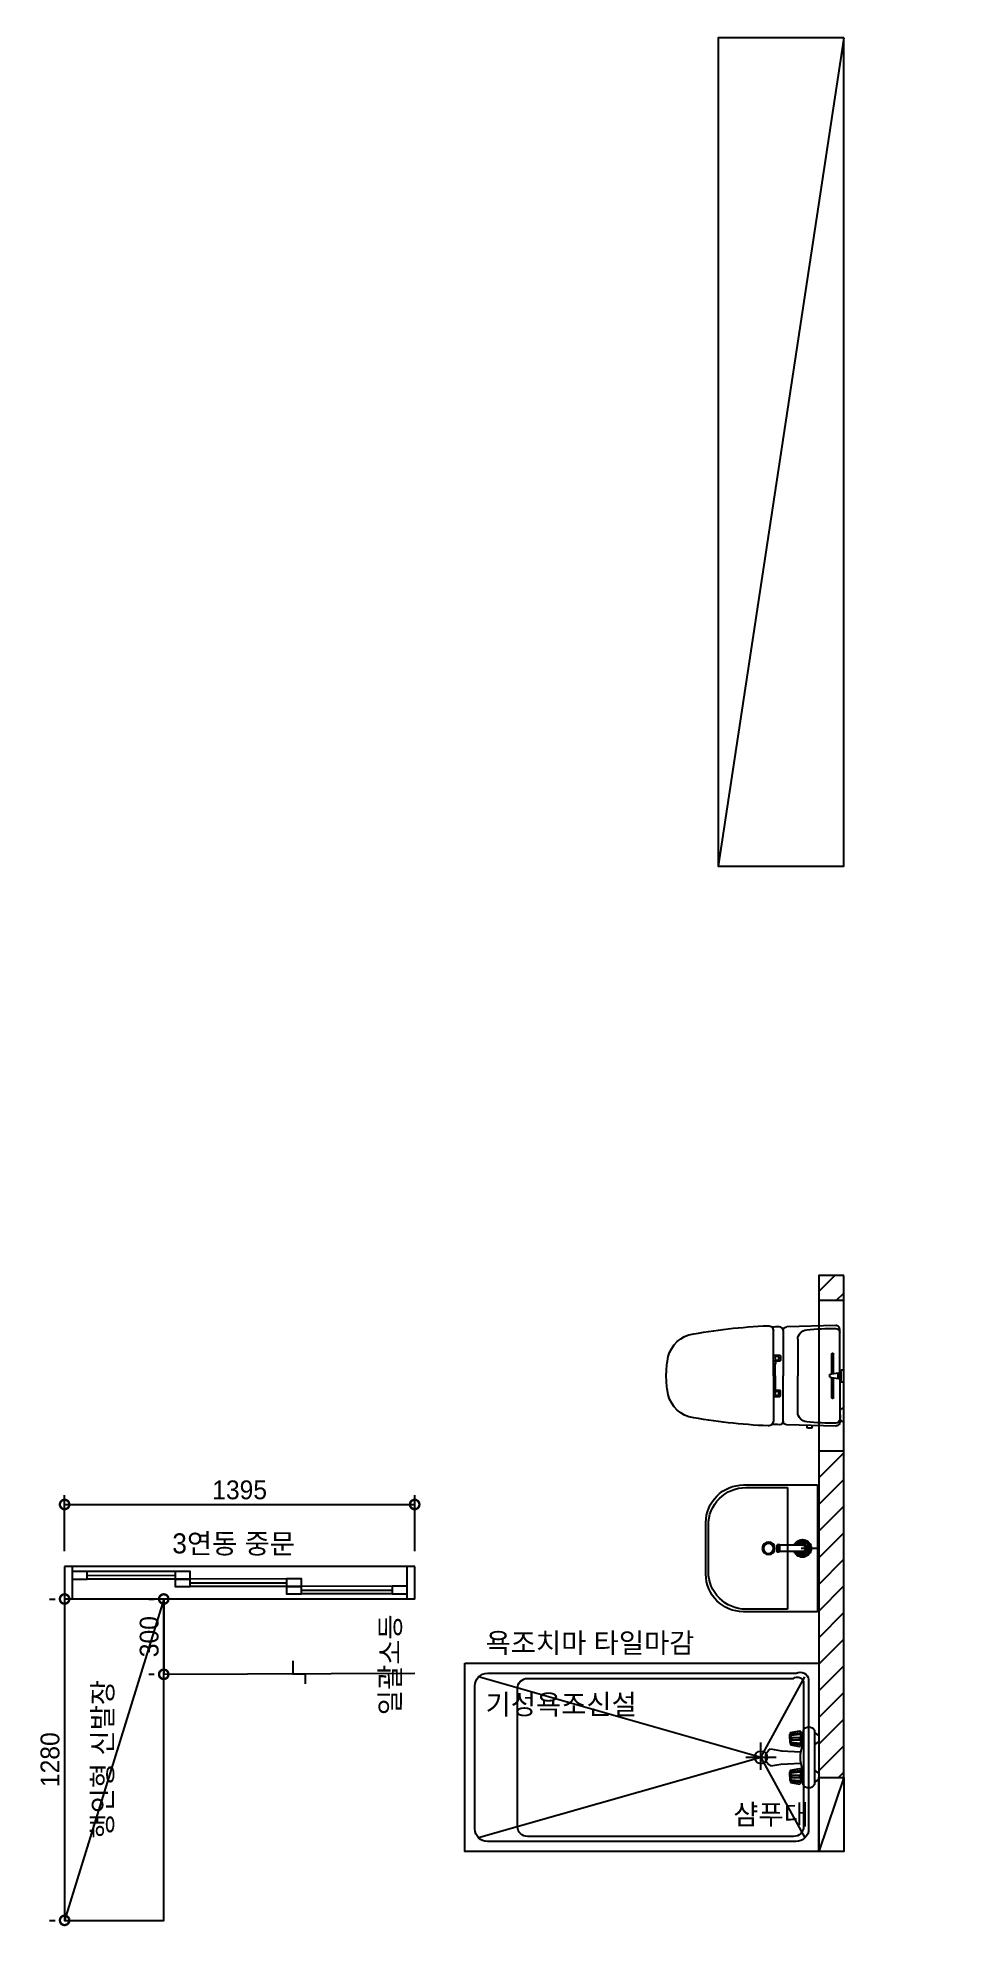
# Model space of a CAD drawing. Header units: inches. Extents: x -4181 to 116552, y 25636 to 44656.
# Drawn here: x 70365 to 74033, y 32403 to 39926 of the extents above; entities that cross this region are included whole.
import ezdxf

# ---------------------------------------------------------------- set-up
doc = ezdxf.new("R2010")
doc.units = ezdxf.units.IN
doc.header["$LTSCALE"] = 50
doc.header["$MEASUREMENT"] = 0
doc.linetypes.add('HIDDEN', pattern=[0.375, 0.25, -0.125])
for name, color, linetype in [('0-ELC TEXT', 7, 'Continuous'), ('01-FUR', 6, 'Continuous'), ('03-WAL NEW', 3, 'Continuous'), ('07-dim wal', 5, 'Continuous'), ('3TI-CE-LIGHT', 6, 'Continuous'), ('CO-BATH', 6, 'Continuous'), ('CO-DOOR', 8, 'Continuous'), ('FIN', 2, 'Continuous'), ('HL', 6, 'HIDDEN'), ('TOILET-1', 6, 'Continuous'), ('WID', 4, 'Continuous'), ('도면층2', 2, 'Continuous'), ('도면층4', 4, 'Continuous'), ('도면층5', 5, 'Continuous')]:
    doc.layers.add(name, color=color, linetype=linetype)
doc.styles.add('스타일1', font='HY울릉도M.TTF')
doc.styles.add('코레일둥고', font='Korail_Round_Gothic_Medium.ttf')
doc.dimstyles.new('30', dxfattribs={"dimscale": 30, "dimtxt": 2.5, "dimasz": 2.5, "dimexe": 1.25, "dimexo": 2, "dimtad": 1, "dimdec": 0, "dimtxsty": '스타일1', "dimblk": 'DOTSMALL', "dimcen": 2.5, "dimclrd": 1, "dimclre": 1, "dimclrt": 2, "dimadec": 0, "dimazin": 0, "dimtfac": 1, "dimtix": 1, "dimtmove": 0, "dimatfit": 3, "dimldrblk": 'DOTSMALL', "dimfxl": 1.25, "dimarcsym": 0})

msp = doc.modelspace()

# ---------------------------------------------------------------- texts
at = {"layer": '0-ELC TEXT', "style": '코레일둥고'}
for s, rotation, p in [('3연동 중문', 359.84725, (70901, 33888.4)), ('일괄소등', 89.84725, (71808.5, 33243.7)), ('행인형 신발장', 89.84725, (70661.9, 32752.7)), ('샴푸대', 359.84725, (73136.5, 32809))]:
    msp.add_text(s, height=80, rotation=rotation, dxfattribs=at).set_placement(p)
for s, p in [('욕조치마 타일마감', (72149.6, 33492.1)), ('기성욕조신설', (72149.6, 33247.2))]:
    msp.add_text(s, height=80, dxfattribs=at).set_placement(p)

# ---------------------------------------------------------------- blocks, each defined once
blk = doc.blocks.new('A$C4B2D31F0')
at = {"layer": 'FIN', "color": 4}
for p, q in [((185, 690.9), (20.4, 690.9)), ((37.2, 692.3), (24.7, 692.3)), ((37.2, 692.3), (49.7, 692.3)), ((200.9, 690.9), (365.5, 690.9)), ((12.6, 465.9), (192.9, 465.9)), ((47.7, 523.7), (192.9, 523.7)), ((338.2, 523.7), (192.9, 523.7)), ((373.3, 465.9), (192.9, 465.9)), ((192.9, 426.6), (13.7, 426.6)), ((192.9, 426.6), (372.2, 426.6))]:
    blk.add_line(p, q, dxfattribs=at)
for points in [[(20.4, 690.9), (7.9, 690.9, 0.421209), (-7.1, 675.5), (-2.4, 480.5, 0.001659)], [(365.5, 690.9), (378, 690.9, -0.421209), (392.9, 675.5), (388.3, 480.5, -0.001659)], [(12.6, 465.9, 0.371724), (-1.8, 451.2, 0.003515), (-1, 420.3, 0.320541)], [(373.3, 465.9, -0.371724), (387.7, 451.2, -0.003515), (386.9, 420.3, -0.320541)]]:
    blk.add_lwpolyline(points, format="xyb", dxfattribs=at)
for centre, radius, start, end in [((20.4, 674.9), 16, 90, 179.31159), ((24.7, 707.3), 15, 180, 270), ((49.7, 707.3), 15, 270, 0), ((365.5, 674.9), 16, 0.68841, 90), ((1004.3, 663.1), 1000, 179.31159, 185.94375), ((-618.4, 663.1), 1000, 354.05625, 0.68841), ((49.4, 563.7), 40, 185.94375, 267.51291), ((336.5, 563.7), 40, 272.48709, 354.05625), ((12.6, 480.9), 15, 181.36509, 270), ((373.3, 480.9), 15, 270, 358.63491), ((13.7, 406.6), 20, 90, 182.3333), ((2197.7, 495.6), 2205.9, 182.3333, 190.60807), ((-1811.8, 495.6), 2205.9, 349.39193, 357.6667), ((372.2, 406.6), 20, 357.6667, 90), ((148.7, 128.9), 125.5, 198.2964, 263.42408), ((237.2, 128.9), 125.5, 276.57592, 341.7036), ((192.9, 405.9), 405.9, 261.69926, 270), ((192.9, 405.9), 405.9, 270, 278.30074)]:
    blk.add_arc(centre, radius, start, end, dxfattribs=at)
at = {"layer": 'HL', "linetype": 'Continuous'}
for p, q in [((168.9, 697.3), (168.9, 707.3)), ((168.9, 697.3), (216.9, 697.3)), ((186, 692.5), (180.6, 697.3)), ((181.6, 685.5), (186, 692.5)), ((187, 651.2), (181.6, 685.5)), ((181.6, 685.5), (204.3, 685.5)), ((186, 692.5), (199.9, 692.5)), ((198.9, 651.2), (204.3, 685.5)), ((199.9, 692.5), (205.3, 697.3)), ((204.3, 685.5), (199.9, 692.5)), ((216.9, 697.3), (216.9, 707.3)), ((106.4, 666.3), (184.4, 666.3)), ((106.4, 659.3), (185.5, 659.3)), ((187, 651.2), (198.9, 651.2)), ((200.4, 659.3), (279.4, 659.3)), ((201.4, 666.3), (279.4, 666.3)), ((-16, 576.9), (-16, 564.8)), ((-12, 580.9), (-4.8, 580.9)), ((-12, 560.8), (-4.3, 560.8)), ((192.9, 433.7), (146.6, 433.7)), ((192.9, 433.7), (239.3, 433.7))]:
    blk.add_line(p, q, dxfattribs=at)
for points in [[(110.4, 426.6), (110.4, 450.8, -0.414214), (114.4, 454.8), (130.9, 454.8, -0.414214), (134.9, 450.8), (134.9, 435.2), (134.9, 426.6)], [(275.5, 426.6), (275.5, 450.8, 0.414214), (271.5, 454.8), (255, 454.8, 0.414214), (251, 450.8), (251, 435.2), (251, 426.6)], [(134.9, 435.2), (144.6, 435.2, -0.414214), (146.6, 433.2), (146.6, 426.6)], [(251, 435.2), (241.3, 435.2, 0.414214), (239.3, 433.2), (239.3, 426.6)]]:
    blk.add_lwpolyline(points, format="xyb", dxfattribs=at)
for centre in [(122.9, 440.9), (262.9, 440.9)]:
    blk.add_circle(centre, 8, dxfattribs=at)
for centre, radius, start, end in [((106.4, 662.8), 3.5, 90, 270), ((279.4, 662.8), 3.5, 270, 90), ((-12, 576.9), 4, 90, 180), ((-12, 564.8), 4, 180, 270)]:
    blk.add_arc(centre, radius, start, end, dxfattribs=at)
blk = doc.blocks.new('B-003')
blk.add_line((0, 0), (0, -65))
at = {"layer": 'CO-BATH'}
for p, q in [((-252.5, 0), (-252.5, -295)), ((252.5, 0), (-252.5, 0)), ((252.5, -295), (252.5, 0)), ((-102.5, -445), (102.5, -445))]:
    blk.add_line(p, q, dxfattribs=at)
at = {"layer": 'CO-BATH', "color": 8}
for p, q in [((-12.5, -60), (-12.5, -150.5)), ((12.5, -60), (12.5, -150.5)), ((-242.5, -120), (-242.5, -285)), ((242.5, -120), (-242.5, -120)), ((242.5, -285), (242.5, -120)), ((-14.5, -155.5), (-14.5, -160.5)), ((-14.5, -160.5), (14.5, -160.5)), ((-13.5, -150.5), (-13.5, -155.5)), ((13.5, -150.5), (13.5, -155.5)), ((14.5, -155.5), (14.5, -160.5)), ((-92.5, -435), (92.5, -435))]:
    blk.add_line(p, q, dxfattribs=at)
at = {"layer": 'CO-BATH', "color": 251}
for p, q in [((-14.5, -155.5), (14.5, -155.5)), ((-13.5, -150.5), (13.5, -150.5))]:
    blk.add_line(p, q, dxfattribs=at)
at = {"layer": 'CO-BATH', "color": 8}
blk.add_circle((0, -195), 25, dxfattribs=at)
at = {"layer": 'CO-BATH', "color": 251}
blk.add_circle((0, -195), 20, dxfattribs=at)
at = {"layer": 'CO-BATH', "color": 8}
for centre, radius, start, end in [((0, -60), 35, 290.92481, 249.07514), ((0, -60), 12.5, 359.99998, 179.99998), ((-92.5, -285), 150, 180, 270), ((92.5, -285), 150, 270, 0)]:
    blk.add_arc(centre, radius, start, end, dxfattribs=at)
at = {"layer": 'CO-BATH', "color": 251}
for radius, start, end in [(30, 294.62429, 245.37566), (25, 299.99998, 239.99998), (18, 313.98294, 226.01701)]:
    blk.add_arc((0, -60), radius, start, end, dxfattribs=at)
at = {"layer": 'CO-BATH'}
for centre, start, end in [((-102.5, -295), 180, 270), ((102.5, -295), 270, 0)]:
    blk.add_arc(centre, 150, start, end, dxfattribs=at)
blk = doc.blocks.new('_DOTSMALL')
at = {"color": 0, "linetype": 'ByBlock', "const_width": 0.5}
blk.add_lwpolyline([(-0.0625, 0, 1), (0.0625, 0, 1)], format="xyb", close=True, dxfattribs=at)
blk = doc.blocks.new('*D238')
at = {"layer": '07-dim wal', "color": 1, "lineweight": -2}
for p, q in [((70472, 33896.7), (70472, 34120.7)), ((70472, 34083.2), (71867, 34083.2)), ((71867, 33896.7), (71867, 34120.7))]:
    blk.add_line(p, q, dxfattribs=at)
at = {"layer": 'Defpoints', "color": 0}
for p in [(71867, 34083.2), (70472, 33836.7), (71867, 33836.7)]:
    blk.add_point(p, dxfattribs=at)
at = {"layer": '07-dim wal', "color": 1, "lineweight": -2, "xscale": 75, "yscale": 75, "zscale": 75, "rotation": 180}
blk.add_blockref('_DOTSMALL', (70472, 34083.2), dxfattribs=at)
at = {"layer": '07-dim wal', "color": 1, "lineweight": -2, "xscale": 75, "yscale": 75, "zscale": 75}
blk.add_blockref('_DOTSMALL', (71867, 34083.2), dxfattribs=at)
at = {"layer": '07-dim wal', "color": 2, "insert": (71169.5, 34141), "char_height": 75, "attachment_point": 5, "style": '스타일1'}
blk.add_mtext('1395', dxfattribs=at)
blk = doc.blocks.new('*D239')
at = {"layer": '07-dim wal', "color": 1, "lineweight": -2}
for p, q in [((70412, 33706.7), (70434.5, 33706.7)), ((70472, 33706.7), (70472, 32426.7)), ((70412, 32426.7), (70434.5, 32426.7))]:
    blk.add_line(p, q, dxfattribs=at)
at = {"layer": 'Defpoints', "color": 0}
for p in [(70472, 33706.7), (70472, 32426.7), (70472, 32426.7)]:
    blk.add_point(p, dxfattribs=at)
at = {"layer": '07-dim wal', "color": 1, "lineweight": -2, "xscale": 75, "yscale": 75, "zscale": 75}
for p, rotation in [((70472, 33706.7), 90), ((70472, 32426.7), 270)]:
    blk.add_blockref('_DOTSMALL', p, dxfattribs=dict(at, rotation=rotation))
at = {"layer": '07-dim wal', "color": 2, "insert": (70414.2, 33066.7), "char_height": 75, "attachment_point": 5, "rotation": 90, "style": '스타일1'}
blk.add_mtext('1280', dxfattribs=at)
blk = doc.blocks.new('A$C50C81EA5')
at = {"layer": 'WID'}
for p, q in [((99.5, 220.2), (137.4, 226.4)), ((99.5, 220.2), (137.4, 226.4)), ((143.2, 219), (137.4, 226.4)), ((143.2, 219), (137.4, 226.4)), ((150.2, 228.6), (150.2, 219)), ((150.2, 228.6), (150.2, 219)), ((195.3, 12), (195.3, 228.1)), ((195.3, 12), (195.3, 228.1)), ((21.3, 153.8), (62, 147.2)), ((21.3, 153.8), (62, 147.2)), ((97, 213.3), (99.5, 213.3)), ((97, 195.5), (97, 213.3)), ((97, 213.3), (99.5, 213.3)), ((97, 195.5), (97, 213.3)), ((97, 195.5), (97, 177.7)), ((97, 195.5), (97, 177.7)), ((97, 177.7), (99.5, 177.7)), ((97, 177.7), (99.5, 177.7)), ((99.5, 220.2), (104, 214.9)), ((99.5, 195.5), (99.5, 220.2)), ((99.5, 220.2), (104, 214.9)), ((99.5, 195.5), (99.5, 220.2)), ((99.5, 195.5), (99.5, 170.7)), ((99.5, 195.5), (99.5, 170.7)), ((99.5, 170.7), (104, 176)), ((99.5, 170.7), (104, 176)), ((99.5, 170.7), (137.4, 163.7)), ((99.5, 170.7), (137.4, 163.7)), ((104, 214.9), (137.5, 218)), ((104, 214.9), (137.5, 218)), ((104, 214.9), (104, 209.5)), ((104, 214.9), (104, 209.5)), ((104, 200.4), (104, 195.5)), ((104, 200.4), (137, 200)), ((104, 200.4), (104, 195.5)), ((104, 200.4), (137, 200)), ((104, 190.5), (104, 195.5)), ((104, 190.5), (104, 195.5)), ((104, 190.5), (137, 190.1)), ((104, 190.5), (137, 190.1)), ((104, 176), (104, 181.4)), ((104, 176), (104, 181.4)), ((104, 176), (137.5, 172.1)), ((104, 176), (137.5, 172.1)), ((104.5, 209.7), (137, 212.6)), ((104.5, 209.7), (137, 212.6)), ((104.5, 181.2), (137, 177.4)), ((104.5, 181.2), (137, 177.4)), ((137.5, 218), (137, 212.6)), ((137.5, 218), (137, 212.6)), ((137, 200), (137, 195)), ((137, 200), (137, 195)), ((137, 190.1), (137, 195)), ((137, 190.1), (137, 195)), ((137.5, 172.1), (137, 177.4)), ((137.5, 172.1), (137, 177.4)), ((143.2, 171.1), (137.4, 163.7)), ((143.2, 171.1), (137.4, 163.7)), ((141.3, 221.4), (137.5, 218)), ((141.3, 221.4), (137.5, 218)), ((141.3, 168.6), (137.5, 172.1)), ((141.3, 168.6), (137.5, 172.1)), ((143.2, 219), (150.2, 219)), ((143.2, 171.1), (143.2, 219)), ((143.2, 219), (150.2, 219)), ((143.2, 171.1), (143.2, 219)), ((143.2, 171.1), (150.2, 171.1)), ((143.2, 171.1), (150.2, 171.1)), ((150.2, 171.1), (150.2, 219)), ((150.2, 171.1), (150.2, 219)), ((212.4, 207.5), (195.3, 218.4)), ((212.4, 207.5), (195.3, 218.4)), ((212.4, 182.5), (195.3, 171.6)), ((212.4, 182.5), (195.3, 171.6)), ((212.4, 182.5), (212.4, 207.5)), ((212.4, 182.5), (212.4, 207.5)), ((20.3, 86.2), (64.1, 93.2)), ((20.3, 86.2), (64.1, 93.2)), ((62, 147.2), (141.5, 142.7)), ((62, 147.2), (141.5, 142.7)), ((64.1, 93.2), (141.5, 97.7)), ((64.1, 93.2), (141.5, 97.7)), ((99.5, 70.2), (137.4, 76.4)), ((99.5, 70.2), (137.4, 76.4)), ((143.2, 69), (137.4, 76.4)), ((143.2, 69), (137.4, 76.4)), ((97, 63.3), (99.5, 63.3)), ((97, 45.5), (97, 63.3)), ((97, 63.3), (99.5, 63.3)), ((97, 45.5), (97, 63.3)), ((97, 45.5), (97, 27.7)), ((97, 45.5), (97, 27.7)), ((97, 27.7), (99.5, 27.7)), ((97, 27.7), (99.5, 27.7)), ((99.5, 70.2), (104, 64.9)), ((99.5, 45.5), (99.5, 70.2)), ((99.5, 70.2), (104, 64.9)), ((99.5, 45.5), (99.5, 70.2)), ((99.5, 45.5), (99.5, 20.7)), ((99.5, 45.5), (99.5, 20.7)), ((99.5, 20.7), (104, 26)), ((99.5, 20.7), (104, 26)), ((99.5, 20.7), (137.4, 13.7)), ((99.5, 20.7), (137.4, 13.7)), ((104, 64.9), (137.5, 68)), ((104, 64.9), (137.5, 68)), ((104, 64.9), (104, 59.5)), ((104, 64.9), (104, 59.5)), ((104, 50.4), (104, 45.5)), ((104, 50.4), (137, 50)), ((104, 50.4), (104, 45.5)), ((104, 50.4), (137, 50)), ((104, 40.5), (104, 45.5)), ((104, 40.5), (104, 45.5)), ((104, 40.5), (137, 40.1)), ((104, 40.5), (137, 40.1)), ((104, 26), (104, 31.4)), ((104, 26), (104, 31.4)), ((104, 26), (137.5, 22.1)), ((104, 26), (137.5, 22.1)), ((104.5, 59.7), (137, 62.6)), ((104.5, 59.7), (137, 62.6)), ((104.5, 31.2), (137, 27.4)), ((104.5, 31.2), (137, 27.4)), ((137.5, 68), (137, 62.6)), ((137.5, 68), (137, 62.6)), ((137, 50), (137, 45)), ((137, 50), (137, 45)), ((137, 40.1), (137, 45)), ((137, 40.1), (137, 45)), ((137.5, 22.1), (137, 27.4)), ((137.5, 22.1), (137, 27.4)), ((143.2, 21.1), (137.4, 13.7)), ((143.2, 21.1), (137.4, 13.7)), ((141.3, 71.4), (137.5, 68)), ((141.3, 71.4), (137.5, 68)), ((141.3, 18.6), (137.5, 22.1)), ((141.3, 18.6), (137.5, 22.1)), ((143.2, 69), (150.2, 69)), ((143.2, 21.1), (143.2, 69)), ((143.2, 69), (150.2, 69)), ((143.2, 21.1), (143.2, 69)), ((143.2, 21.1), (150.2, 21.1)), ((143.2, 21.1), (150.2, 21.1)), ((150.2, 69), (150.2, 21.1)), ((150.2, 69), (150.2, 21.1)), ((150.2, 11.4), (150.2, 21.1)), ((150.2, 11.4), (150.2, 21.1)), ((212.4, 57.5), (195.3, 68.4)), ((212.4, 57.5), (195.3, 68.4)), ((212.4, 32.5), (195.3, 21.6)), ((212.4, 32.5), (195.3, 21.6)), ((212.4, 32.5), (212.4, 57.5)), ((212.4, 32.5), (212.4, 57.5))]:
    blk.add_line(p, q, dxfattribs=at)
for centre, radius, start, end in [((172.6, 215.7), 25.9, 28.66685, 149.99012), ((172.6, 215.7), 25.9, 28.66685, 149.99012), ((37.9, 119.7), 37.9, 116.0462, 242.3329), ((37.9, 119.7), 37.9, 116.0462, 242.3329), ((106.7, 204.9), 5.27, 114.69505, 239.72272), ((106.7, 204.9), 5.27, 114.69505, 239.72272), ((106.7, 186), 5.27, 120.27728, 245.30495), ((106.7, 186), 5.27, 120.27728, 245.30495), ((134.7, 206.3), 6.74, 289.97484, 70.02516), ((134.7, 206.3), 6.74, 289.97484, 70.02516), ((134.7, 183.8), 6.74, 289.97484, 70.02516), ((134.7, 183.8), 6.74, 289.97484, 70.02516), ((302.7, 120), 162.8, 161.71196, 198.28804), ((302.7, 120), 162.8, 161.71196, 198.28804), ((106.7, 54.9), 5.27, 114.69505, 239.72272), ((106.7, 54.9), 5.27, 114.69505, 239.72272), ((106.7, 36), 5.27, 120.27728, 245.30495), ((106.7, 36), 5.27, 120.27728, 245.30495), ((134.7, 56.3), 6.74, 289.97484, 70.02516), ((134.7, 56.3), 6.74, 289.97484, 70.02516), ((134.7, 33.8), 6.74, 289.97484, 70.02516), ((134.7, 33.8), 6.74, 289.97484, 70.02516), ((172.6, 24.4), 25.9, 210.00988, 331.33315), ((172.6, 24.4), 25.9, 210.00988, 331.33315)]:
    blk.add_arc(centre, radius, start, end, dxfattribs=at)
blk = doc.blocks.new('*D241')
at = {"layer": '07-dim wal', "color": 1, "lineweight": -2}
for p, q in [((70807, 33706.7), (70829.5, 33706.7)), ((70867, 33706.7), (70867, 33406.7)), ((70808.2, 33406.7), (70829.5, 33406.7))]:
    blk.add_line(p, q, dxfattribs=at)
at = {"layer": 'Defpoints', "color": 0}
for p in [(70867, 33706.7), (70867, 33406.7), (70868.2, 33406.7)]:
    blk.add_point(p, dxfattribs=at)
at = {"layer": '07-dim wal', "color": 1, "lineweight": -2, "xscale": 75, "yscale": 75, "zscale": 75}
for p, rotation in [((70867, 33706.7), 90), ((70867, 33406.7), 270)]:
    blk.add_blockref('_DOTSMALL', p, dxfattribs=dict(at, rotation=rotation))
at = {"layer": '07-dim wal', "color": 2, "insert": (70809.3, 33556.7), "char_height": 75, "attachment_point": 5, "rotation": 90, "style": '스타일1'}
blk.add_mtext('300', dxfattribs=at)

# ---------------------------------------------------------------- dimensions: what is measured, and where the dimension line sits
at = {"layer": '07-dim wal'}
dim = msp.add_linear_dim(base=(71867, 34083.2), p1=(70472, 33836.7), p2=(71867, 33836.7), dimstyle='30', override={"dimtfill": 0}, dxfattribs=at)
dim.commit()
dim.dimension.update_dxf_attribs({"geometry": '*D238', "text_midpoint": (71169.5, 34141)})
dim = msp.add_linear_dim(base=(70472, 32426.7), p1=(70472, 33706.7), p2=(70472, 32426.7), angle=90, dimstyle='30', override={"dimtfill": 0}, dxfattribs=at)
dim.commit()
dim.dimension.update_dxf_attribs({"geometry": '*D239', "text_midpoint": (70414.2, 33066.7)})
dim = msp.add_linear_dim(base=(70867, 33406.7), p1=(70867, 33706.7), p2=(70868.2, 33406.7), angle=90, dimstyle='30', dxfattribs=at)
dim.commit()
dim.dimension.update_dxf_attribs({"geometry": '*D241', "text_midpoint": (70809.3, 33556.7)})

# ---------------------------------------------------------------- hatches: boundary and pattern name
at = {"layer": '07-dim wal', "transparency": 33554687}
h = msp.add_hatch(dxfattribs=at)
h.set_pattern_fill('ANSI31', color=3, scale=600)
h.set_pattern_definition([(45, (48409.58, 0), (-53.03301, 53.03301), [])])
h.paths.add_polyline_path([(73577, 34895.7), (73577, 34995.7), (73477, 34995.7), (73477, 34895.7)])
h.paths.add_polyline_path([(73577, 32995.7), (73577, 34295.7), (73477, 34295.7), (73477, 32995.7)])
h.paths.add_polyline_path([(73880.1, 32969), (73880.1, 33182.4), (74033.1, 33182.4), (74033.1, 32969)], flags=9)
h.paths.add_polyline_path([(73880.1, 33764.6), (73880.1, 33981.8), (74033.1, 33981.8), (74033.1, 33764.6)], flags=9)

# ---------------------------------------------------------------- linework, layer by layer
at = {"layer": '01-FUR'}
msp.add_line((70867, 33706.7), (70472, 32426.7), dxfattribs=at)
msp.add_lwpolyline([(70867, 33706.7), (70472, 33706.7), (70472, 32426.7), (70867, 32426.7)], close=True, dxfattribs=at)
at = {"layer": '03-WAL NEW'}
for p, q in [((73577, 34895.7), (73477, 34895.7)), ((73577, 34295.7), (73477, 34295.7))]:
    msp.add_line(p, q, dxfattribs=at)
for points in [[(73577, 34995.7), (73477, 34995.7), (73477, 32995.7), (73577, 32995.7), (73577, 34995.7)], [(70472, 33836.7), (70472, 33836.7)]]:
    msp.add_lwpolyline(points, dxfattribs=at)
at = {"layer": '3TI-CE-LIGHT'}
for p, q in [((73577, 39925.7), (73077, 36625.7)), ((73577, 32995.7), (73477, 32700.7))]:
    msp.add_line(p, q, dxfattribs=at)
msp.add_lwpolyline([(73577, 39925.7), (73077, 39925.7), (73077, 36625.7), (73577, 36625.7), (73577, 39925.7)], dxfattribs=at)
msp.add_lwpolyline([(73477, 32995.7), (73577, 32995.7), (73577, 32700.7), (73477, 32700.7)], close=True, dxfattribs=at)
at = {"layer": 'CO-BATH', "color": 251}
for p, q in [((73247, 33075.7), (72121.6, 33396.1)), ((73247, 33075.7), (73422.4, 33396.1)), ((73247, 33025.7), (73247, 33135.7)), ((73247, 33075.7), (72121.6, 32755.3)), ((73307, 33075.7), (73187, 33075.7)), ((73247, 33075.7), (73422.4, 32755.3))]:
    msp.add_line(p, q, dxfattribs=at)
at = {"layer": 'CO-BATH'}
msp.add_lwpolyline([(72067, 33450.7), (73477, 33450.7), (73477, 32700.7), (72067, 32700.7)], close=True, dxfattribs=at)
at = {"layer": 'CO-BATH', "color": 8}
msp.add_lwpolyline([(73437, 33075.7), (73437, 32790.7, -0.414214), (73387, 32740.7), (72157, 32740.7, -0.414214), (72107, 32790.7), (72107, 33360.7, -0.414214), (72157, 33410.7), (73387, 33410.7, -0.523943), (73437, 33385.7), (73437, 33075.7)], format="xyb", close=True, dxfattribs=at)
at = {"layer": 'CO-BATH', "color": 251}
msp.add_lwpolyline([(73417, 33075.7), (73417, 32800.7, -0.414214), (73377, 32760.7), (72317, 32760.7, -0.414214), (72277, 32800.7), (72277, 33350.7, -0.414214), (72317, 33390.7), (73377, 33390.7, -0.548489), (73417, 33375.7)], format="xyb", close=True, dxfattribs=at)
msp.add_ellipse((73247, 33075.7), major_axis=(-17.7, 17.7), ratio=1, dxfattribs=at)
at = {"layer": 'CO-DOOR'}
msp.add_line((70867, 33406.7), (71867, 33410.8), dxfattribs=at)
msp.add_lwpolyline([(71381, 33460.7), (71381.2, 33408.8), (71430.8, 33409), (71430.8, 33369.4)], dxfattribs=at)
at = {"layer": '도면층2'}
msp.add_line((71867, 33706.7), (71867, 33836.7), dxfattribs=at)
at = {"layer": '도면층4'}
for p, q in [((70472, 33836.7), (70472, 33706.7)), ((71867, 33836.7), (70472, 33836.7)), ((70502, 33836.7), (70502, 33706.7)), ((70562, 33801), (70913, 33801.1)), ((71837, 33706.7), (71837, 33836.7)), ((71867, 33706.7), (71867, 33836.7)), ((71867, 33706.7), (70472, 33706.7)), ((70973, 33771.1), (71356, 33771.7)), ((71416, 33741.7), (71777, 33742.4))]:
    msp.add_line(p, q, dxfattribs=at)
for points in [[(70502, 33816), (70502, 33786), (70562, 33786), (70562, 33816)], [(70913, 33816.1), (70913, 33786.1), (70973, 33786.1), (70973, 33816.1)], [(70913, 33786.1), (70913, 33756.1), (70973, 33756.1), (70973, 33786.1)], [(71356, 33786.7), (71356, 33756.7), (71416, 33756.7), (71416, 33786.7)], [(71356, 33756.7), (71356, 33726.7), (71416, 33726.7), (71416, 33756.7)], [(71777, 33757.4), (71777, 33727.4), (71837, 33727.4), (71837, 33757.4)]]:
    msp.add_lwpolyline(points, close=True, dxfattribs=at)
at = {"layer": '도면층5'}
for p, q in [((70913, 33816.1), (70562, 33816)), ((70913, 33786.1), (70562, 33786)), ((71356, 33786.7), (70973, 33786.1)), ((71356, 33756.7), (70973, 33756.1)), ((71777, 33757.4), (71416, 33756.7)), ((71777, 33727.4), (71416, 33726.7))]:
    msp.add_line(p, q, dxfattribs=at)

# ---------------------------------------------------------------- block references
at = {"xscale": -1, "rotation": 180}
msp.add_blockref('A$C50C81EA5', (73264.6, 33195.7), dxfattribs=at)
at = {"layer": '07-dim wal', "xscale": -1, "rotation": 270}
msp.add_blockref('B-003', (73472.3, 33908.4), dxfattribs=at)
at = {"layer": 'TOILET-1', "xscale": -1, "rotation": 270}
msp.add_blockref('A$C4B2D31F0', (72869.7, 34402.9), dxfattribs=at)

msp.set_redraw_order([(e.dxf.handle, doc.entitydb.next_handle()) for e in msp.query("TEXT MTEXT ATTDEF DIMENSION ARC_DIMENSION")])  # texts and dimensions are drawn at this point

doc.saveas('drawing.dxf')
